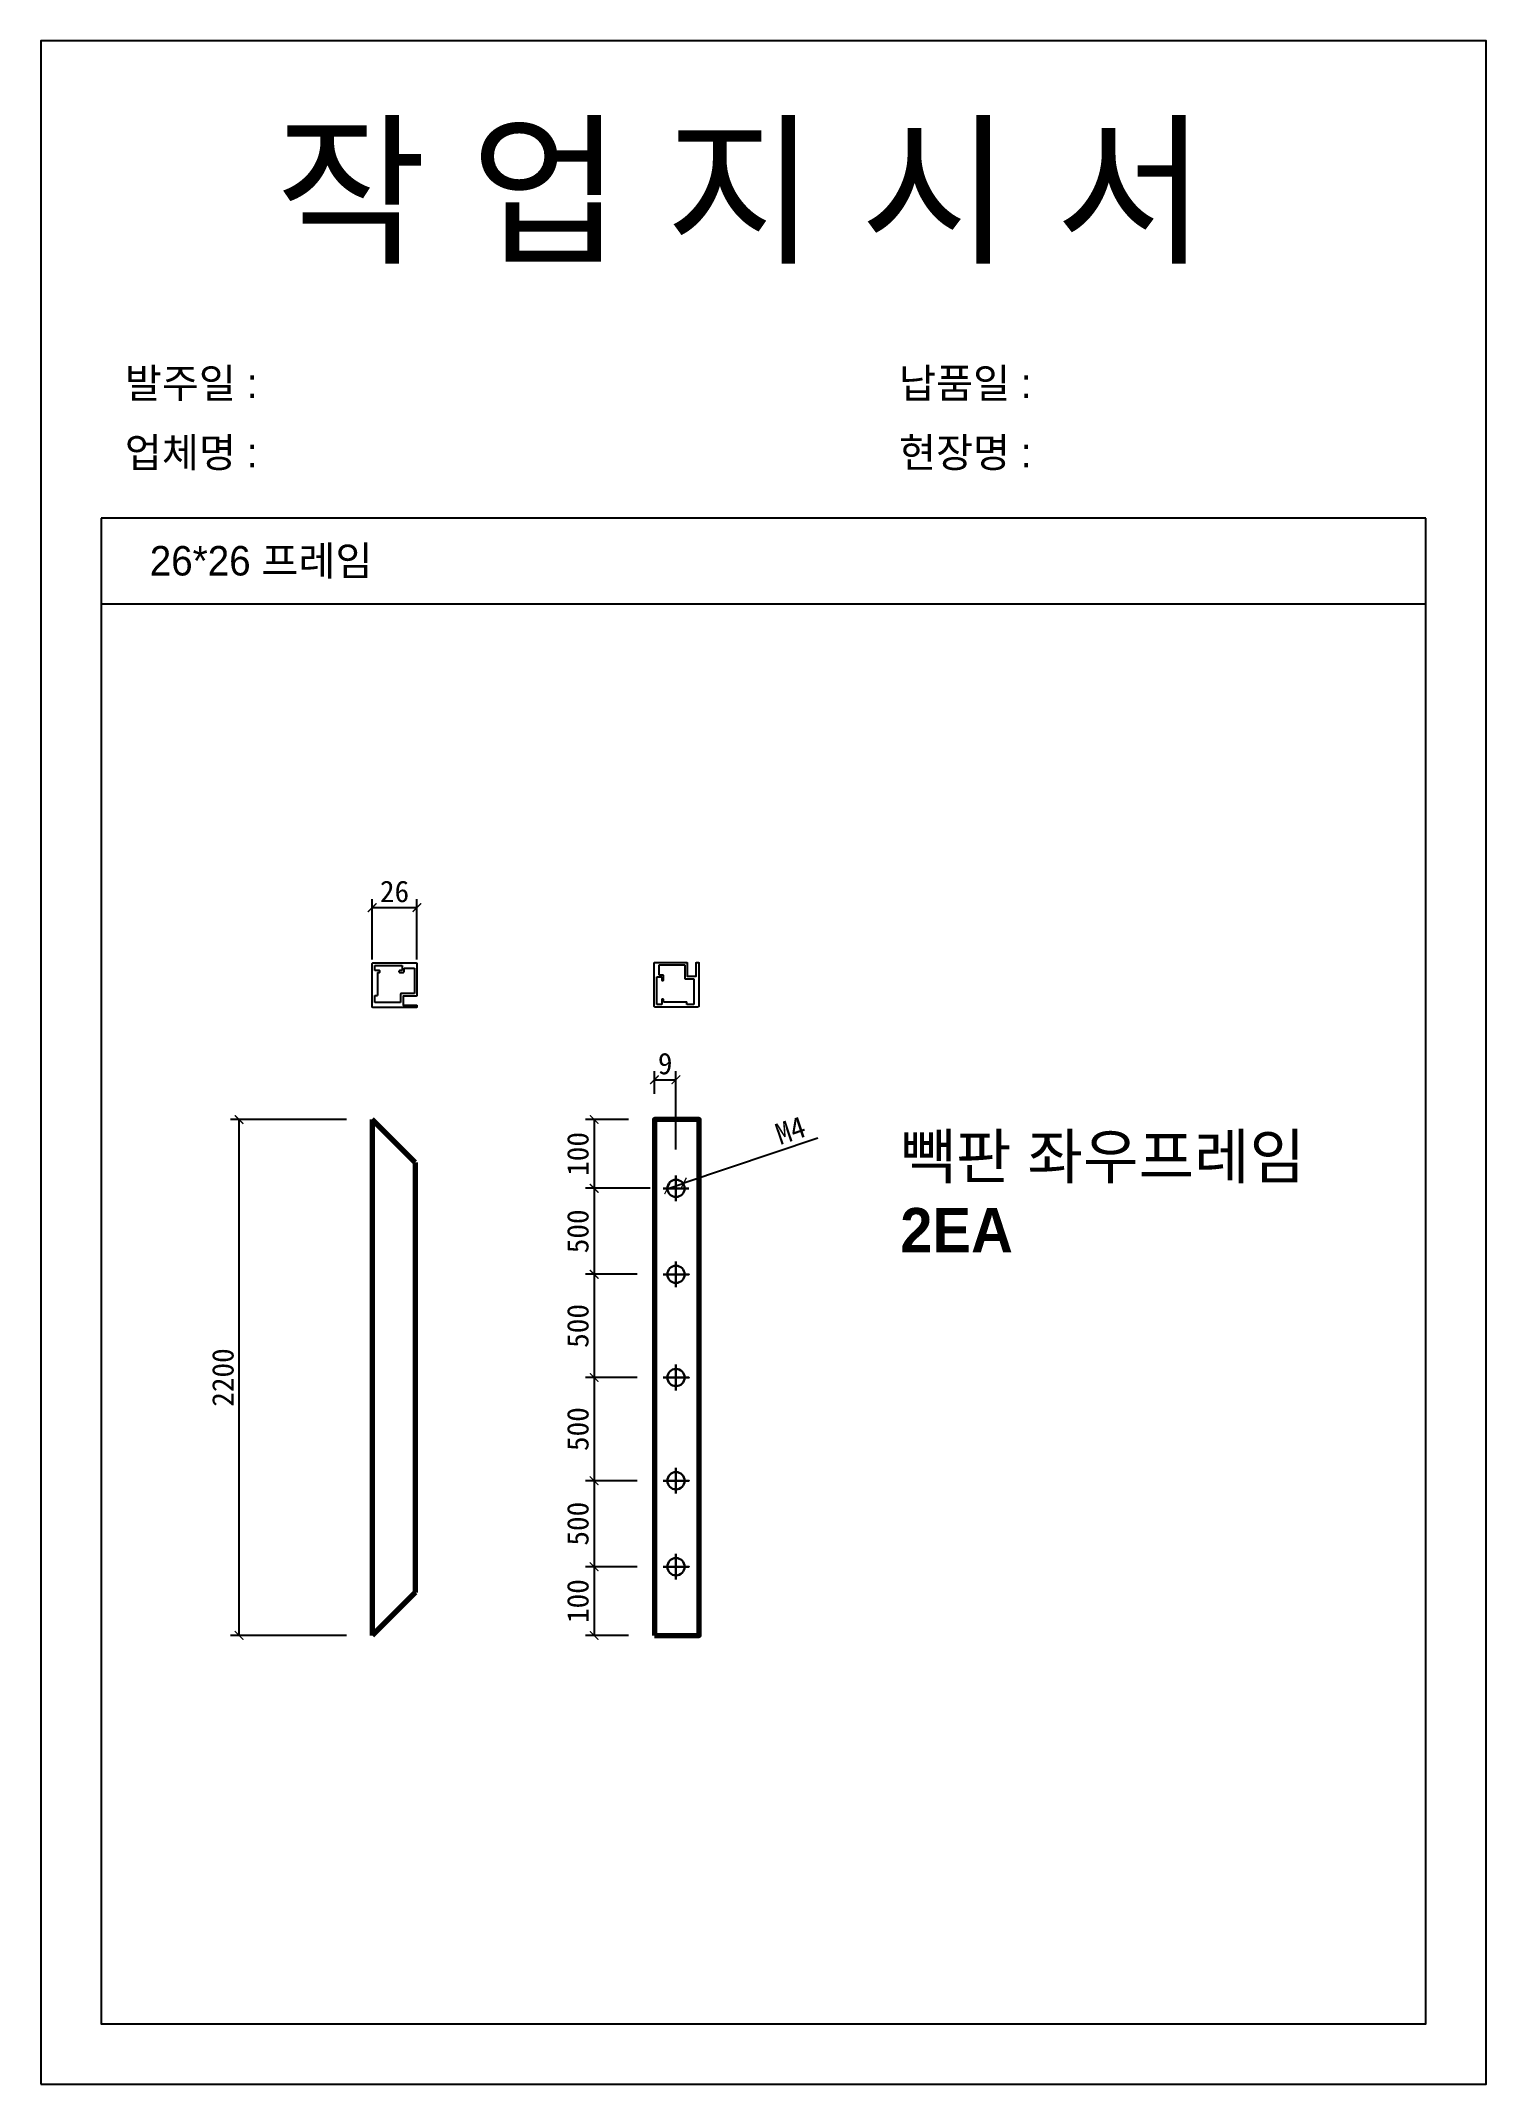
# Model space of a CAD drawing. Header units: millimetres. Extents: x -44117 to 256353, y -2095463 to 65325.
# Drawn here: x 31091 to 32771, y -2774 to -398 of the extents above; entities that cross this region are included whole.
import ezdxf

# ---------------------------------------------------------------- set-up
doc = ezdxf.new("R2010")
doc.units = ezdxf.units.MM
doc.header["$LTSCALE"] = 10
doc.layers.add('Layer1', color=7, linetype='Continuous', lineweight=70)
doc.dimstyles.new('ISO-25', dxfattribs={"dimtxt": 2.5, "dimasz": 2.5, "dimexe": 1, "dimexo": 1, "dimtad": 1, "dimtxsty": 'Standard', "dimblk": 'ARCHTICK', "dimcen": 2.5, "dimadec": 0, "dimazin": 0, "dimtfac": 1, "dimtmove": 0, "dimatfit": 3, "dimfxl": 0, "dimarcsym": 0})

msp = doc.modelspace()

# ---------------------------------------------------------------- texts
at = {"attachment_point": 1}
for s, heights, insert, char_height in [('{\\fGulim|b0|i0|c129|p50;작 업 지 시 서}', [-155.84554], (31363.89609, -502.64492), 140), ('{\\fGulim|b0|i0|c129|p50;발주일 :}', [-38.18216], (31188.68674, -779.36534), 34.3), ('{\\fGulim|b0|i0|c129|p50;납품일 :}', [-37.67976], (32088.66472, -779.36534), 34.3), ('{\\fGulim|b0|i0|c129|p50;업체명 : }', [-38.2735], (31188.68674, -860.02152), 34.3), ('{\\fGulim|b0|i0|c129|p50;현장명 : }', [-38.2735], (32088.66472, -860.02152), 34.3), ('{\\fGulim|b0|i0|c129|p50;26*26 프레임}', [-38.22783], (31217.64932, -985.8901), 34.3), ('{\\fGulim|b1|i0|c129|p50;빽판 좌우프레임\\P2EA}', [-141.07917], (32090.05895, -1669.91144), 51.45)]:
    msp.add_mtext_dynamic_manual_height_columns(s, width=3307.3198183, gutter_width=12.5, heights=heights, dxfattribs=dict(at, insert=insert, char_height=char_height))

# ---------------------------------------------------------------- blocks, each defined once
blk = doc.blocks.new('_ArchTick')
at = {"color": 0, "linetype": 'ByBlock', "const_width": 0.15}
blk.add_lwpolyline([(-0.5, -0.5), (0.5, 0.5)], dxfattribs=at)
blk = doc.blocks.new('*D593')
at = {"color": 0, "lineweight": -2}
for p, q in [((31446.2, -1652.8), (31311.5, -1652.8)), ((31321.5, -2252.8), (31321.5, -1652.8)), ((31446.2, -2252.8), (31311.5, -2252.8))]:
    blk.add_line(p, q, dxfattribs=at)
at = {"layer": 'Defpoints', "color": 0}
for p in [(31321.5, -1652.8), (31476.2, -1652.8), (31476.2, -2252.8)]:
    blk.add_point(p, dxfattribs=at)
at = {"color": 0, "lineweight": -2, "xscale": 10, "yscale": 10, "zscale": 10}
for p, rotation in [((31321.5, -1652.8), 90), ((31321.5, -2252.8), 270)]:
    blk.add_blockref('_ArchTick', p, dxfattribs=dict(at, rotation=rotation))
at = {"color": 0, "insert": (31302.8, -1952.8), "char_height": 25, "attachment_point": 5, "rotation": 90}
blk.add_mtext('2200', dxfattribs=at)
blk = doc.blocks.new('*D591')
at = {"color": 0, "lineweight": -2}
for p, q in [((31994.1, -1674.5), (31838.3, -1726.8)), ((31819.3, -1733.2), (31838.3, -1726.8)), ((31819.3, -1733.2), (31819.3, -1733.2))]:
    blk.add_line(p, q, dxfattribs=at)
at = {"layer": 'Defpoints', "color": 0}
for p in [(31819.3, -1733.2), (31838.3, -1726.8)]:
    blk.add_point(p, dxfattribs=at)
at = {"color": 0, "lineweight": -2, "xscale": 10, "yscale": 10, "zscale": 10}
for p, rotation in [((31819.3, -1733.2), 18.56681303798187), ((31838.3, -1726.8), 198.5668130379819)]:
    blk.add_blockref('_ArchTick', p, dxfattribs=dict(at, rotation=rotation))
at = {"color": 0, "insert": (31962.5, -1665.3), "char_height": 25, "attachment_point": 5, "rotation": 18.5668}
blk.add_mtext('M4', dxfattribs=at)
blk = doc.blocks.new('*D592')
at = {"color": 0, "lineweight": -2}
for p, q in [((31476.2, -1466.7), (31476.2, -1396.4)), ((31528.2, -1466.7), (31528.2, -1396.4)), ((31476.2, -1406.4), (31528.2, -1406.4))]:
    blk.add_line(p, q, dxfattribs=at)
at = {"layer": 'Defpoints', "color": 0}
for p in [(31528.2, -1406.4), (31476.2, -1496.7), (31528.2, -1496.7)]:
    blk.add_point(p, dxfattribs=at)
at = {"color": 0, "lineweight": -2, "xscale": 10, "yscale": 10, "zscale": 10, "rotation": 180}
blk.add_blockref('_ArchTick', (31476.2, -1406.4), dxfattribs=at)
at = {"color": 0, "lineweight": -2, "xscale": 10, "yscale": 10, "zscale": 10}
blk.add_blockref('_ArchTick', (31528.2, -1406.4), dxfattribs=at)
at = {"color": 0, "insert": (31502.2, -1387.7), "char_height": 25, "attachment_point": 5}
blk.add_mtext('26', dxfattribs=at)
blk = doc.blocks.new('*D607')
at = {"color": 0, "lineweight": -2}
for p, q in [((31804.3, -1622.8), (31804.3, -1596.6)), ((31804.3, -1606.6), (31829.3, -1606.6)), ((31829.3, -1687.8), (31829.3, -1596.6))]:
    blk.add_line(p, q, dxfattribs=at)
at = {"layer": 'Defpoints', "color": 0}
for p in [(31829.3, -1606.6), (31804.3, -1652.8), (31829.3, -1717.8)]:
    blk.add_point(p, dxfattribs=at)
at = {"color": 0, "lineweight": -2, "xscale": 10, "yscale": 10, "zscale": 10, "rotation": 180}
blk.add_blockref('_ArchTick', (31804.3, -1606.6), dxfattribs=at)
at = {"color": 0, "lineweight": -2, "xscale": 10, "yscale": 10, "zscale": 10}
blk.add_blockref('_ArchTick', (31829.3, -1606.6), dxfattribs=at)
at = {"color": 0, "insert": (31816.8, -1587.9), "char_height": 25, "attachment_point": 5}
blk.add_mtext('9', dxfattribs=at)
blk = doc.blocks.new('*D615')
at = {"color": 0, "lineweight": -2}
for p, q in [((31774.3, -1652.8), (31724.2, -1652.8)), ((31734.2, -1652.8), (31734.2, -1732.8)), ((31799.3, -1732.8), (31724.2, -1732.8))]:
    blk.add_line(p, q, dxfattribs=at)
at = {"layer": 'Defpoints', "color": 0}
for p in [(31804.3, -1652.8), (31734.2, -1732.8), (31829.3, -1732.8)]:
    blk.add_point(p, dxfattribs=at)
at = {"color": 0, "lineweight": -2, "xscale": 10, "yscale": 10, "zscale": 10}
for p, rotation in [((31734.2, -1652.8), 90), ((31734.2, -1732.8), 270)]:
    blk.add_blockref('_ArchTick', p, dxfattribs=dict(at, rotation=rotation))
at = {"color": 0, "insert": (31715.4, -1692.8), "char_height": 25, "attachment_point": 5, "rotation": 90}
blk.add_mtext('100', dxfattribs=at)
blk = doc.blocks.new('*D616')
at = {"color": 0, "lineweight": -2}
for p, q in [((31799.3, -1732.8), (31724.2, -1732.8)), ((31734.2, -1732.8), (31734.2, -1832.8)), ((31784.3, -1832.8), (31724.2, -1832.8))]:
    blk.add_line(p, q, dxfattribs=at)
at = {"layer": 'Defpoints', "color": 0}
for p in [(31829.3, -1732.8), (31734.2, -1832.8), (31814.3, -1832.8)]:
    blk.add_point(p, dxfattribs=at)
at = {"color": 0, "lineweight": -2, "xscale": 10, "yscale": 10, "zscale": 10}
for p, rotation in [((31734.2, -1732.8), 90), ((31734.2, -1832.8), 270)]:
    blk.add_blockref('_ArchTick', p, dxfattribs=dict(at, rotation=rotation))
at = {"color": 0, "insert": (31715.4, -1782.8), "char_height": 25, "attachment_point": 5, "rotation": 90}
blk.add_mtext('500', dxfattribs=at)
blk = doc.blocks.new('*D617')
at = {"color": 0, "lineweight": -2}
for p, q in [((31784.3, -1832.8), (31724.2, -1832.8)), ((31734.2, -1832.8), (31734.2, -1952.8)), ((31784.3, -1952.8), (31724.2, -1952.8))]:
    blk.add_line(p, q, dxfattribs=at)
at = {"layer": 'Defpoints', "color": 0}
for p in [(31814.3, -1832.8), (31734.2, -1952.8), (31814.3, -1952.8)]:
    blk.add_point(p, dxfattribs=at)
at = {"color": 0, "lineweight": -2, "xscale": 10, "yscale": 10, "zscale": 10}
for p, rotation in [((31734.2, -1832.8), 90), ((31734.2, -1952.8), 270)]:
    blk.add_blockref('_ArchTick', p, dxfattribs=dict(at, rotation=rotation))
at = {"color": 0, "insert": (31715.4, -1892.8), "char_height": 25, "attachment_point": 5, "rotation": 90}
blk.add_mtext('500', dxfattribs=at)
blk = doc.blocks.new('*D618')
at = {"color": 0, "lineweight": -2}
for p, q in [((31784.3, -1952.8), (31724.2, -1952.8)), ((31734.2, -1952.8), (31734.2, -2072.8)), ((31784.3, -2072.8), (31724.2, -2072.8))]:
    blk.add_line(p, q, dxfattribs=at)
at = {"layer": 'Defpoints', "color": 0}
for p in [(31814.3, -1952.8), (31734.2, -2072.8), (31814.3, -2072.8)]:
    blk.add_point(p, dxfattribs=at)
at = {"color": 0, "lineweight": -2, "xscale": 10, "yscale": 10, "zscale": 10}
for p, rotation in [((31734.2, -1952.8), 90), ((31734.2, -2072.8), 270)]:
    blk.add_blockref('_ArchTick', p, dxfattribs=dict(at, rotation=rotation))
at = {"color": 0, "insert": (31715.4, -2012.8), "char_height": 25, "attachment_point": 5, "rotation": 90}
blk.add_mtext('500', dxfattribs=at)
blk = doc.blocks.new('*D619')
at = {"color": 0, "lineweight": -2}
for p, q in [((31784.3, -2072.8), (31724.2, -2072.8)), ((31734.2, -2072.8), (31734.2, -2172.8)), ((31784.3, -2172.8), (31724.2, -2172.8))]:
    blk.add_line(p, q, dxfattribs=at)
at = {"layer": 'Defpoints', "color": 0}
for p in [(31814.3, -2072.8), (31734.2, -2172.8), (31814.3, -2172.8)]:
    blk.add_point(p, dxfattribs=at)
at = {"color": 0, "lineweight": -2, "xscale": 10, "yscale": 10, "zscale": 10}
for p, rotation in [((31734.2, -2072.8), 90), ((31734.2, -2172.8), 270)]:
    blk.add_blockref('_ArchTick', p, dxfattribs=dict(at, rotation=rotation))
at = {"color": 0, "insert": (31715.4, -2122.8), "char_height": 25, "attachment_point": 5, "rotation": 90}
blk.add_mtext('500', dxfattribs=at)
blk = doc.blocks.new('*D620')
at = {"color": 0, "lineweight": -2}
for p, q in [((31784.3, -2172.8), (31724.2, -2172.8)), ((31734.2, -2172.8), (31734.2, -2252.8)), ((31774.3, -2252.8), (31724.2, -2252.8))]:
    blk.add_line(p, q, dxfattribs=at)
at = {"layer": 'Defpoints', "color": 0}
for p in [(31814.3, -2172.8), (31734.2, -2252.8), (31804.3, -2252.8)]:
    blk.add_point(p, dxfattribs=at)
at = {"color": 0, "lineweight": -2, "xscale": 10, "yscale": 10, "zscale": 10}
for p, rotation in [((31734.2, -2172.8), 90), ((31734.2, -2252.8), 270)]:
    blk.add_blockref('_ArchTick', p, dxfattribs=dict(at, rotation=rotation))
at = {"color": 0, "insert": (31715.4, -2212.8), "char_height": 25, "attachment_point": 5, "rotation": 90}
blk.add_mtext('100', dxfattribs=at)

# ---------------------------------------------------------------- dimensions: what is measured, and where the dimension line sits
for base, p1, p2, text, picture, middle in [((31528.2448, -1406.43982), (31476.2448, -1496.65526), (31528.2448, -1496.65526), '26', '*D592', (31502.2448, -1406.43982)), ((31829.33019, -1606.63965), (31804.33019, -1652.83838), (31829.33019, -1717.83838), '9', '*D607', (31816.83019, -1606.63965))]:
    dim = msp.add_linear_dim(base=base, p1=p1, p2=p2, text=text, dimstyle='ISO-25', override={"dimscale": 10, "dimasz": 1, "dimexo": 3})
    dim.commit()
    dim.dimension.update_dxf_attribs({"geometry": picture, "text_midpoint": middle, "dimtype": 160})
for base, p1, p2, text, picture, middle in [((31321.50502, -1652.83838), (31476.2448, -2252.83838), (31476.2448, -1652.83838), '2200', '*D593', (31302.75502, -1952.83838)), ((31734.17961, -1732.83838), (31804.33019, -1652.83838), (31829.33019, -1732.83838), '100', '*D615', (31715.42961, -1692.83838)), ((31734.17961, -1832.83838), (31829.33019, -1732.83838), (31814.33019, -1832.83838), '500', '*D616', (31715.42961, -1782.83838)), ((31734.17961, -1952.83838), (31814.33019, -1832.83838), (31814.33019, -1952.83838), '500', '*D617', (31715.42961, -1892.83838)), ((31734.17961, -2072.83838), (31814.33019, -1952.83838), (31814.33019, -2072.83838), '500', '*D618', (31715.42961, -2012.83838)), ((31734.17961, -2172.83838), (31814.33019, -2072.83838), (31814.33019, -2172.83838), '500', '*D619', (31715.42961, -2122.83838)), ((31734.17961, -2252.83838), (31814.33019, -2172.83838), (31804.33019, -2252.83838), '100', '*D620', (31715.42961, -2212.83838))]:
    dim = msp.add_linear_dim(base=base, p1=p1, p2=p2, angle=90, text=text, dimstyle='ISO-25', override={"dimscale": 10, "dimasz": 1, "dimexo": 3})
    dim.commit()
    dim.dimension.update_dxf_attribs({"geometry": picture, "text_midpoint": middle})
dim = msp.add_diameter_dim_2p(p1=(31819.33519, -1733.15481), p2=(31838.29425, -1726.78661), text='M4', dimstyle='ISO-25', override={"dimscale": 10, "dimasz": 1, "dimexo": 3})
dim.commit()
dim.dimension.update_dxf_attribs({"geometry": '*D591', "text_midpoint": (31968.42988, -1683.07503), "dimtype": 163})

# ---------------------------------------------------------------- linework, layer by layer
for p, q in [((32701.08949, -953.65213), (31161.08949, -953.65213)), ((32701.08949, -1053.65213), (31161.08949, -1053.65213)), ((31809.91454, -1485.01021), (31809.91454, -1473.01021)), ((31809.91454, -1473.01021), (31839.51454, -1473.01021)), ((31839.51454, -1473.01021), (31839.51454, -1486.01021)), ((31479.2448, -1479.65526), (31479.2448, -1473.65526)), ((31479.2448, -1473.65526), (31511.2448, -1473.65526)), ((31484.6448, -1479.65526), (31479.2448, -1479.65526)), ((31482.2448, -1481.65526), (31484.6448, -1481.65526)), ((31482.2448, -1481.65526), (31482.2448, -1508.65526)), ((31485.2448, -1481.05526), (31485.2448, -1480.25526)), ((31507.2448, -1480.25526), (31507.2448, -1481.05526)), ((31511.2448, -1479.65526), (31507.8448, -1479.65526)), ((31507.8448, -1481.65526), (31512.6448, -1481.65526)), ((31511.2448, -1473.65526), (31511.2448, -1479.65526)), ((31513.2448, -1481.05526), (31513.2448, -1476.65526)), ((31513.2448, -1476.65526), (31525.2448, -1476.65526)), ((31525.2448, -1476.65526), (31525.2448, -1506.25526)), ((31806.91454, -1519.01021), (31806.91454, -1487.01021)), ((31806.91454, -1487.01021), (31812.91454, -1487.01021)), ((31814.31454, -1485.01021), (31809.91454, -1485.01021)), ((31812.91454, -1487.01021), (31812.91454, -1490.41021)), ((31813.51454, -1491.01021), (31814.31454, -1491.01021)), ((31814.91454, -1490.41021), (31814.91454, -1485.61021)), ((31839.51454, -1486.01021), (31839.51454, -1488.41021)), ((31840.11454, -1489.01021), (31842.51454, -1489.01021)), ((31842.51454, -1489.01021), (31849.91454, -1489.01021)), ((31842.51454, -1489.01021), (31842.51454, -1489.01021)), ((31849.91454, -1489.01021), (31849.91454, -1519.01021)), ((31479.2448, -1516.65526), (31479.2448, -1508.65526)), ((31479.2448, -1508.65526), (31482.2448, -1508.65526)), ((31509.2448, -1516.65526), (31479.2448, -1516.65526)), ((31509.2448, -1506.85526), (31509.2448, -1509.25526)), ((31509.2448, -1509.25526), (31509.2448, -1516.65526)), ((31509.2448, -1509.25526), (31509.2448, -1509.25526)), ((31512.2448, -1506.25526), (31509.8448, -1506.25526)), ((31525.2448, -1506.25526), (31512.2448, -1506.25526)), ((31812.91454, -1519.01021), (31806.91454, -1519.01021)), ((31812.91454, -1513.61021), (31812.91454, -1519.01021)), ((31814.31454, -1513.01021), (31813.51454, -1513.01021)), ((31814.91454, -1516.01021), (31814.91454, -1513.61021)), ((31814.91454, -1516.01021), (31841.91454, -1516.01021)), ((31841.91454, -1519.01021), (31841.91454, -1516.01021)), ((31849.91454, -1519.01021), (31841.91454, -1519.01021))]:
    msp.add_line(p, q)
at = {"lineweight": 30}
for p, q in [((31814.33019, -1732.83838), (31844.33019, -1732.83838)), ((31829.33019, -1747.83838), (31829.33019, -1717.83838)), ((31829.33019, -1847.83838), (31829.33019, -1817.83838)), ((31829.33019, -1967.83838), (31829.33019, -1937.83838)), ((31829.33019, -2087.83838), (31829.33019, -2057.83838)), ((31829.33019, -2187.83838), (31829.33019, -2157.83838))]:
    msp.add_line(p, q, dxfattribs=at)
msp.add_lwpolyline([(31091.08949, -2774.48241), (32771.08949, -2774.48241), (32771.08949, -398.48241), (31091.08949, -398.48241)], close=True)
msp.add_lwpolyline([(31161.08949, -953.65213), (31161.08949, -2704.48241), (32701.08949, -2704.48241), (32701.08949, -953.65213)])
for points in [[(31527.6448, -1519.655, -0.4142135624), (31528.2448, -1520.255), (31528.2448, -1522.05526, -0.4142135624), (31527.6448, -1522.65526), (31477.2448, -1522.65526, -0.4142135624), (31476.2448, -1521.65526), (31476.2448, -1471.65526, -0.4142135624), (31477.2448, -1470.65526), (31527.2448, -1470.65526, -0.4142135624), (31528.2448, -1471.65526), (31528.2448, -1508.25526, -0.4142135624), (31527.2448, -1509.25526), (31512.2448, -1509.25526), (31512.2448, -1519.65526), (31527.6448, -1519.65526)], [(31852.91428, -1470.61021, -0.4142135624), (31853.51428, -1470.01021), (31855.31454, -1470.01021, -0.4142135624), (31855.91454, -1470.61021), (31855.91454, -1521.01021, -0.4142135624), (31854.91454, -1522.01021), (31804.91454, -1522.01021, -0.4142135624), (31803.91454, -1521.01021), (31803.91454, -1471.01021, -0.4142135624), (31804.91454, -1470.01021), (31841.51454, -1470.01021, -0.4142135624), (31842.51454, -1471.01021), (31842.51454, -1486.01021), (31852.91454, -1486.01021), (31852.91454, -1470.61021)]]:
    msp.add_lwpolyline(points, format="xyb")
for points in [[(31814.33019, -1832.83838), (31844.33019, -1832.83838)], [(31814.33019, -1952.83838), (31844.33019, -1952.83838)], [(31814.33019, -2072.83838), (31844.33019, -2072.83838)], [(31814.33019, -2172.83838), (31844.33019, -2172.83838)]]:
    msp.add_lwpolyline(points, close=True, dxfattribs=at)
for centre in [(31829.33019, -1732.83838), (31829.33019, -1832.83838), (31829.33019, -1952.83838), (31829.33019, -2072.83838), (31829.33019, -2172.83838)]:
    msp.add_circle(centre, 10, dxfattribs=at)
for centre, start, end in [((31484.6448, -1480.25526), 360, 90), ((31484.6448, -1481.05526), 270, 0), ((31507.8448, -1480.25526), 90, 180), ((31507.8448, -1481.05526), 180, 270), ((31512.6448, -1481.05526), 270, 0), ((31813.51454, -1490.41021), 180, 270), ((31814.31454, -1485.61021), 360, 90), ((31814.31454, -1490.41021), 270, 0), ((31840.11454, -1488.41021), 180, 270), ((31509.8448, -1506.85526), 90, 180), ((31813.51454, -1513.61021), 90, 180), ((31814.31454, -1513.61021), 360, 90)]:
    msp.add_arc(centre, 0.6, start, end)
at = {"layer": 'Layer1'}
for p, q in [((31526.2448, -1702.83838), (31476.2448, -1652.83838)), ((31526.2448, -2202.83838), (31476.2448, -2252.83838))]:
    msp.add_line(p, q, dxfattribs=at)
for points in [[(31476.2448, -1652.83838), (31476.2448, -2252.83838)], [(31526.2448, -1702.83838), (31526.2448, -2202.83838)]]:
    msp.add_lwpolyline(points, dxfattribs=at)
msp.add_lwpolyline([(31804.33019, -2252.83838), (31856.33019, -2252.83838), (31856.33019, -1652.83838), (31804.33019, -1652.83838)], close=True, dxfattribs=at)

msp.set_redraw_order([(e.dxf.handle, doc.entitydb.next_handle()) for e in msp.query("TEXT MTEXT ATTDEF DIMENSION ARC_DIMENSION")])  # texts and dimensions are drawn at this point

doc.saveas('drawing.dxf')
